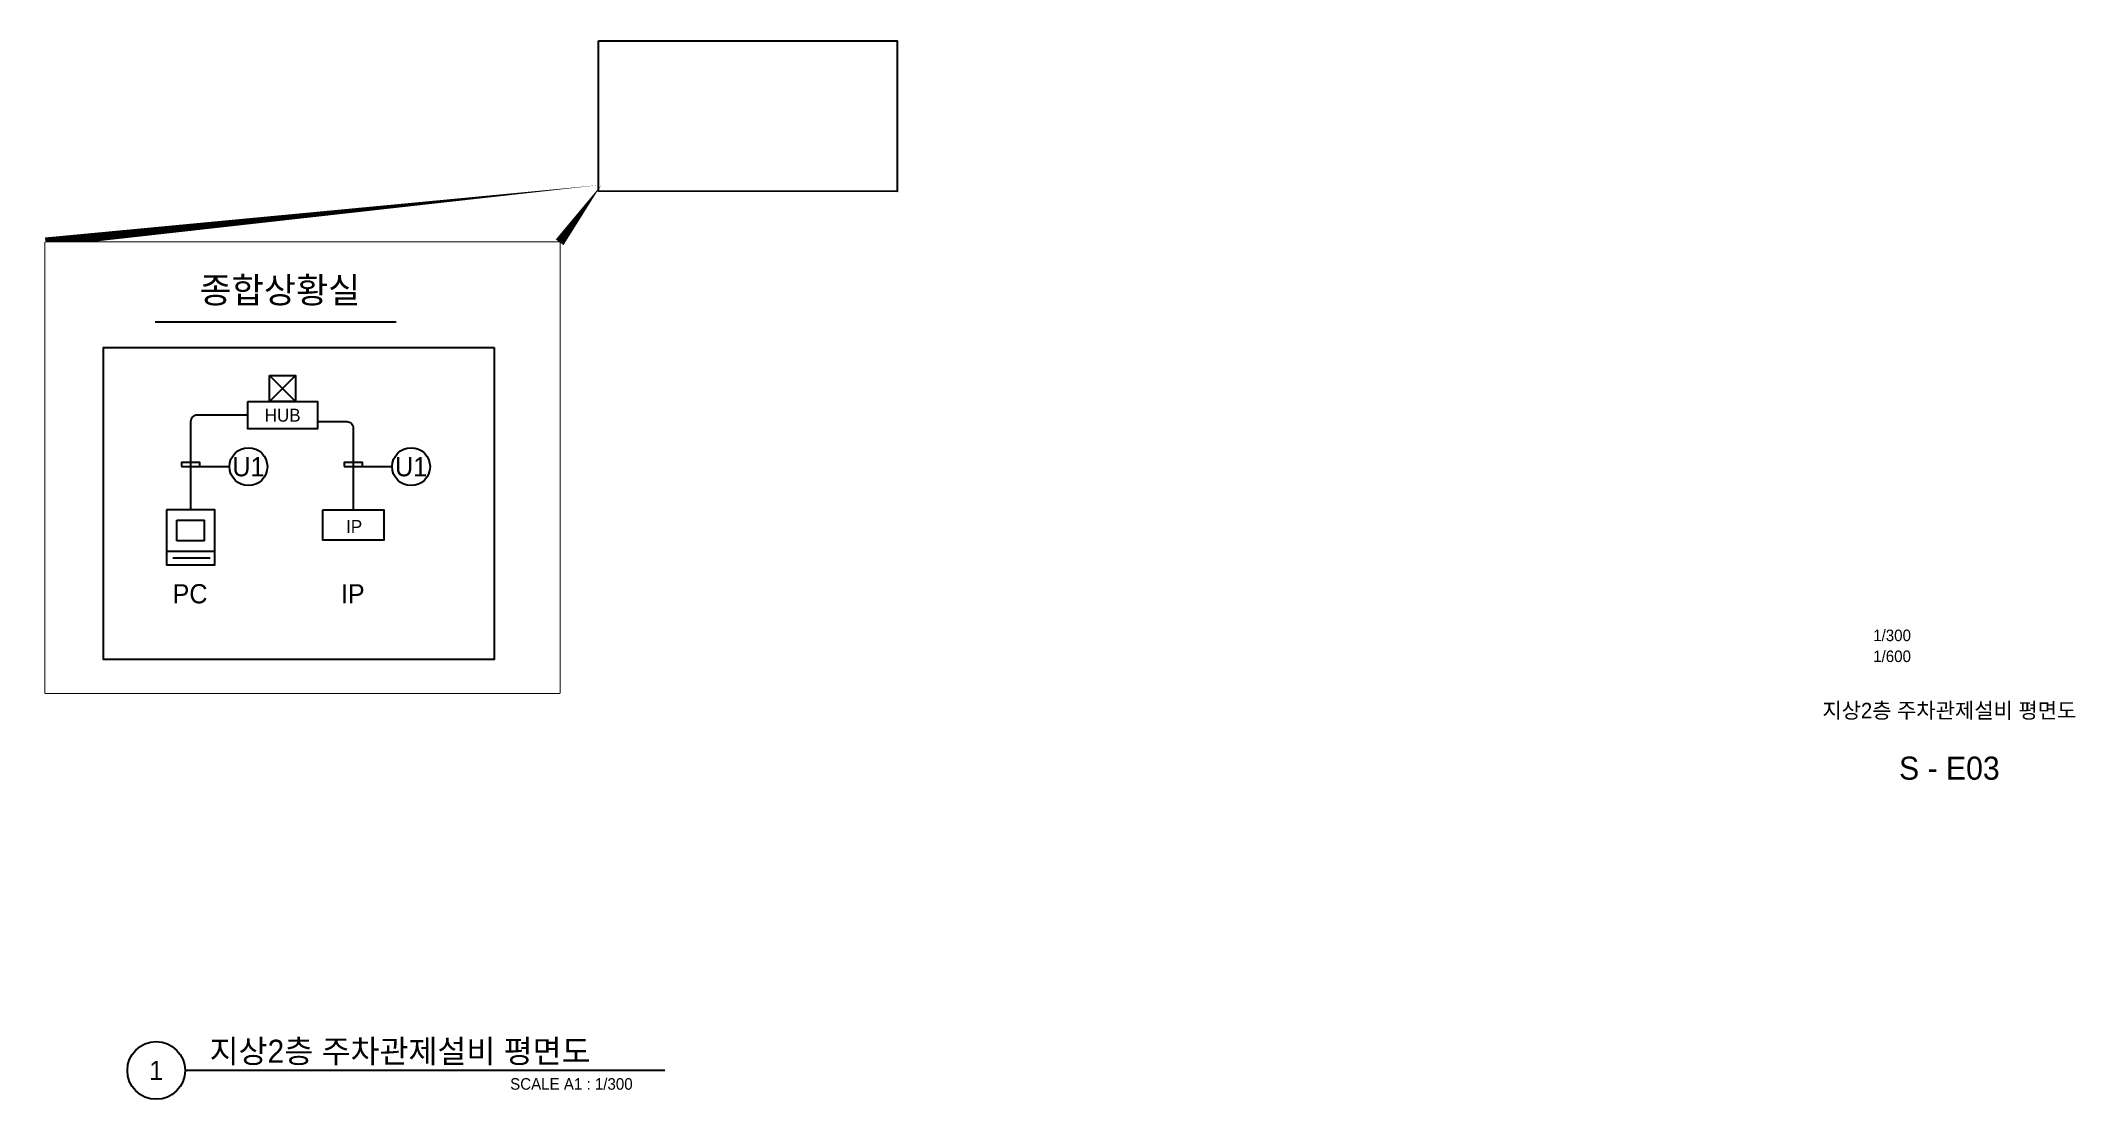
# Model space of a CAD drawing. Header units: millimetres. Extents: x 84326 to 246448, y -347550 to -9398.
# Drawn here: x 84326 to 243076, y -169350 to -86745 of the extents above; entities that cross this region are included whole.
import ezdxf
from ezdxf.enums import TextEntityAlignment as Align

# ---------------------------------------------------------------- set-up
doc = ezdxf.new("R2010")
doc.units = ezdxf.units.MM
doc.header["$LTSCALE"] = 300
doc.set_wipeout_variables(frame=1)
for name, color, linetype in [('-----20 General Symbol', 3, 'Continuous'), ('-----29 Indicator', 1, 'Continuous'), ('-----30 Text', 2, 'Continuous'), ('-----41 Drawing Title', 2, 'Continuous'), ('-----42 Drawing Number', 2, 'Continuous'), ('-----43 Drawing Scale', 3, 'Continuous'), ('6', 6, 'Continuous')]:
    doc.layers.add(name, color=color, linetype=linetype)
doc.styles.add('ELEC', font='')
doc.styles.get('ELEC').set_extended_font_data('Dotum')

msp = doc.modelspace()

# ---------------------------------------------------------------- texts
at = {"layer": '-----41 Drawing Title', "style": 'ELEC'}
msp.add_text('지상2층 주차관제설비 평면도', height=1200, dxfattribs=at).set_placement((233250, -139010), align=Align.MIDDLE_CENTER)
at = {"layer": '-----41 Drawing Title', "color": 2, "style": 'ELEC'}
msp.add_text('지상2층 주차관제설비 평면도', height=1800, dxfattribs=at).set_placement((97505, -166500))
at = {"layer": '-----41 Drawing Title', "color": 7, "style": 'ELEC'}
msp.add_text('1', height=1500, dxfattribs=at).set_placement((93338, -167100), align=Align.MIDDLE)
at = {"layer": '-----41 Drawing Title', "style": 'ELEC'}
msp.add_text('SCALE A1 : 1/300', height=900, dxfattribs=at).set_placement((130512, -168600), align=Align.RIGHT)
at = {"layer": '-----42 Drawing Number', "style": 'ELEC'}
msp.add_text('S - E03', height=1800, dxfattribs=at).set_placement((233250, -143510), align=Align.MIDDLE_CENTER)
at = {"layer": '-----43 Drawing Scale', "style": 'ELEC'}
for s, p in [('1/300', (228779, -133150)), ('1/600', (228779, -134780))]:
    msp.add_text(s, height=900, dxfattribs=at).set_placement(p, align=Align.MIDDLE_CENTER)

# ---------------------------------------------------------------- linework, layer by layer
at = {"layer": '-----29 Indicator', "elevation": 0}
for points in [[(128070, -97997, 0, 747, 0), (84700, -102476, 747, 747, 0)], [(128070, -97997, 0, 747, 0), (124817, -102476, 747, 747, 0)]]:
    msp.add_lwpolyline(points, format="xyseb", dxfattribs=at)
msp.add_lwpolyline([(84700, -102476), (124817, -102476), (124817, -137654), (84700, -137654)], close=True, dxfattribs=at)
at = {"layer": '-----41 Drawing Title', "color": 7}
msp.add_line((133012, -167100), (95588, -167100), dxfattribs=at)
msp.add_circle((93338, -167100), 2250, dxfattribs=at)
at = {"layer": '6'}
msp.add_lwpolyline([(127854, -86745), (151154, -86745), (151154, -98510), (127854, -98480)], close=True, dxfattribs=at)

msp.set_redraw_order([(e.dxf.handle, doc.entitydb.next_handle()) for e in msp.query("TEXT MTEXT ATTDEF DIMENSION ARC_DIMENSION")])  # texts and dimensions are drawn at this point

# ---------------------------------------------------------------- next in the draw order: wipeouts: each hides what was drawn before it
msp.add_wipeout([(84700, -102476), (124817, -102476), (124817, -137654), (84700, -137654)]).translate(0, 0, 0).dxf.layer = '-----29 Indicator'

# ---------------------------------------------------------------- next in the draw order: linework, layer by layer
at = {"layer": '-----20 General Symbol'}
for p, q in [((94947, -125770), (94947, -124157)), ((94947, -124157), (97099, -124157)), ((97099, -125770), (97099, -124157)), ((97099, -125770), (94947, -125770))]:
    msp.add_line(p, q, dxfattribs=at)
at = {"layer": '-----20 General Symbol', "elevation": 0}
for points in [[(102191, -112876), (104215, -112876), (104215, -114901), (102191, -114901)], [(100492, -114901), (105914, -114901), (105914, -117033), (100492, -117033)], [(106336, -123350), (111096, -123350), (111096, -125730), (106336, -125730)]]:
    msp.add_lwpolyline(points, close=True, dxfattribs=at)
for points in [[(104215, -112876), (102191, -114901)], [(102191, -112876), (104215, -114901)], [(94140, -123350), (94140, -127653), (97906, -127653), (97906, -123350), (94140, -123350)], [(94140, -126577), (97906, -126577)], [(97541, -127115), (94626, -127115)]]:
    msp.add_lwpolyline(points, dxfattribs=at)
at = {"layer": '-----29 Indicator', "color": 1, "elevation": 0}
for points in [[(119704, -110694), (119704, -135036), (89239, -135036), (89239, -110694)], [(95308, -119984), (96737, -119984), (96737, -119663), (95308, -119663)], [(108002, -119984), (109431, -119984), (109431, -119663), (108002, -119663)]]:
    msp.add_lwpolyline(points, close=True, dxfattribs=at)
for points in [[(96737, -119984), (99053, -119984)], [(109431, -119984), (111747, -119984)]]:
    msp.add_lwpolyline(points, dxfattribs=at)
at = {"layer": '-----29 Indicator', "color": 1}
for centre in [(100533, -119984, 0), (113226, -119984, 0)]:
    msp.add_circle(centre, 1479, dxfattribs=at)
at = {"layer": '-----30 Text', "elevation": 0}
msp.add_lwpolyline([(93247, -108689), (112071, -108689)], dxfattribs=at)
at = {"layer": '6', "elevation": 0}
for points in [[(100492, -115967), (96529, -115967, 0.4142136), (96023, -116473), (96023, -123350)], [(105914, -116464), (108210, -116464, -0.4142136), (108716, -116970), (108716, -123350)]]:
    msp.add_lwpolyline(points, format="xyb", dxfattribs=at)

# ---------------------------------------------------------------- next in the draw order: texts
at = {"layer": '-----20 General Symbol', "style": 'ELEC'}
for s, p in [('HUB', (103203, -115967, 0)), ('IP', (108783, -124653, 0))]:
    msp.add_text(s, height=1012.3, dxfattribs=at).set_placement(p, align=Align.MIDDLE_CENTER)
at = {"layer": '-----30 Text', "style": 'ELEC'}
for s, height, p in [('종합상황실', 2000, (102992, -106207, 0)), ('U1', 1500, (100533, -119984, 0)), ('U1', 1500, (113226, -119984, 0)), ('PC', 1500, (95980, -129903, 0)), ('IP', 1500, (108673, -129903, 0))]:
    msp.add_text(s, height=height, dxfattribs=at).set_placement(p, align=Align.MIDDLE_CENTER)

doc.saveas('drawing.dxf')
